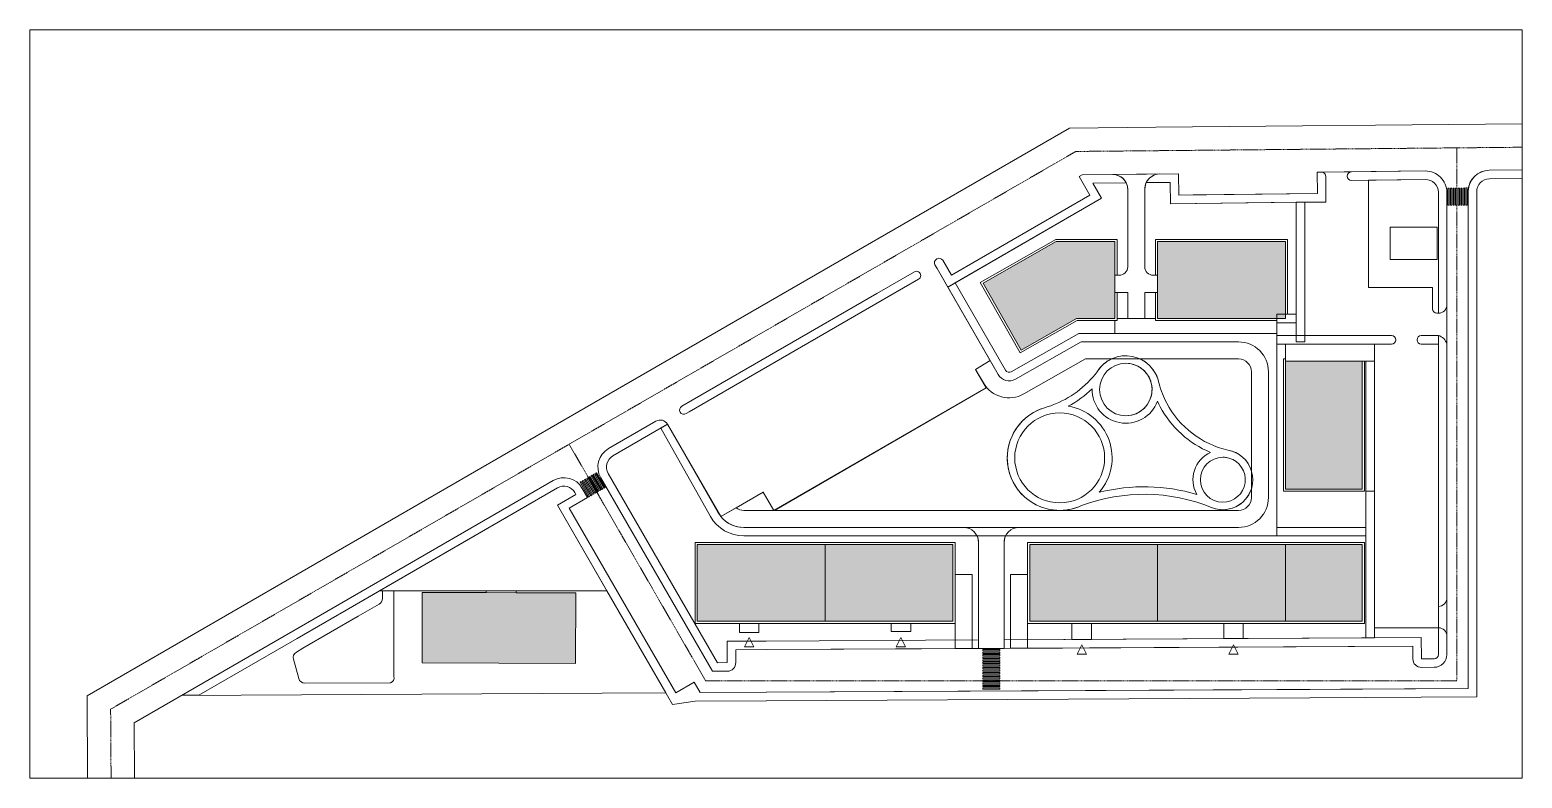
# Model space of a CAD drawing. Header units: millimetres. Extents: x 18162 to 7085488, y 72188 to 247925.
# Drawn here: x 6008100 to 6358150, y 72524 to 247925 of the extents above; entities that cross this region are included whole.
import ezdxf

# ---------------------------------------------------------------- set-up
doc = ezdxf.new("R2010")
doc.units = ezdxf.units.MM
doc.header["$MEASUREMENT"] = 0
doc.linetypes.add('Hidden Line', pattern=[317.5, 211.666667, -105.833333])
doc.layers.add('RENDER_REAL (5)_3_00 ET', color=7, linetype='Continuous')
doc.layers.add('RENDER_REAL (5)_3_Drawing & Figure', color=7, linetype='Continuous')

msp = doc.modelspace()

# ---------------------------------------------------------------- hatches: boundary and pattern name
at = {"layer": 'RENDER_REAL (5)_3_Drawing & Figure', "linetype": 'Continuous', "lineweight": 0}
for points in [[(6262634.4, 198287.8), (6248873.9, 198287.8), (6231696.7, 188519.2), (6240595, 172872.4), (6253634.3, 180287.8), (6262634.4, 180287.8)], [(6302634.4, 198287.8), (6272634.4, 198287.8), (6272634.4, 180287.8), (6302634.4, 180287.8)], [(6320634.4, 170288.2), (6302634.4, 170288.2), (6302634.4, 140288.2), (6320634.4, 140288.2)], [(6194634.4, 109288.6), (6194634.4, 127288.6), (6164634.4, 127288.6), (6164634.4, 109288.6)], [(6224634.4, 109288.6), (6224634.4, 127288.6), (6194634.4, 127288.6), (6194634.4, 109288.6)], [(6272634.4, 109288.6), (6272634.4, 127288.6), (6242634.4, 127288.6), (6242634.4, 109288.6)], [(6302634.4, 109288.6), (6302634.4, 127288.6), (6272634.4, 127288.6), (6272634.4, 109288.6)], [(6302634.4, 127288.6), (6302634.4, 109288.6), (6320634.4, 109288.6), (6320634.4, 127288.6)], [(6136154.8, 115933.7), (6100155.1, 116077.3), (6100089.2, 99577.4), (6136089, 99433.8)]]:
    msp.add_hatch(color=27, dxfattribs=at).paths.add_polyline_path(points)

# ---------------------------------------------------------------- linework, layer by layer
at = {"layer": 'RENDER_REAL (5)_3_00 ET', "color": 7, "linetype": 'Continuous', "lineweight": 5, "flags": 128}
msp.add_lwpolyline([(6358150.1, 225912.6), (6272242.2, 225101.1), (6251944.6, 224909.4), (6138347.2, 159308.9), (6125357.6, 151807.6), (6021529.2, 91848.6), (6021654.6, 72524.1)], dxfattribs=at)
at = {"layer": 'RENDER_REAL (5)_3_00 ET', "color": 8, "linetype": 'Hidden Line', "lineweight": 13, "flags": 128}
for points in [[(6358150.1, 220412.3), (6272294.1, 219601.3), (6253442.7, 219423.3), (6141097.7, 154546), (6128108, 147044.7), (6027049.9, 88685.5), (6027154.7, 72524.1)], [(6134602.9, 150795.4), (6166616.3, 95359.2), (6342850.2, 95359.2), (6342850.2, 220267.8)]]:
    msp.add_lwpolyline(points, dxfattribs=at)
at = {"layer": 'RENDER_REAL (5)_3_00 ET', "color": 7, "linetype": 'Continuous', "lineweight": 5, "flags": 128}
for points in [[(6032654.8, 72524.1), (6032570.5, 85522.3), (6069784.8, 107012.9), (6082774.4, 114514.2), (6130858.5, 142281.9, -0.41421356), (6137688.8, 140452.4), (6138939, 138287.5), (6134609.1, 135787), (6159613.4, 92488.2), (6163943.3, 94988.7), (6165346.4, 92559), (6180826.3, 92643.6), (6180880.7, 92643.9), (6345490.9, 93543.4), (6345489.2, 210013.3, -0.41093742), (6350433.1, 215013.1), (6358150.1, 215099.6)], [(6358150.1, 215099.6), (6350433.1, 215013.1, 0.40329022), (6345490.9, 210144.5), (6345490.9, 202074.7), (6345490.9, 93538.2), (6308362.9, 93337.1), (6180880.7, 92643.9), (6180826.3, 92643.6), (6165346.4, 92559), (6163943.3, 94988.7), (6159613.4, 92488.2), (6134609.1, 135787), (6138939, 138287.5), (6137688.8, 140452.4, 0.41421356), (6130858.5, 142281.9), (6082774.4, 114514.2), (6069784.8, 107012.9), (6043727.4, 91965.2), (6047726.7, 91965.2), (6070784.9, 105280.9), (6083774.6, 112782.2), (6131858.7, 140549.9, -0.41421356), (6135956.9, 139452.2), (6136206.9, 139019.3), (6131877, 136518.8), (6158881.6, 89756.1), (6164195.5, 90552.7), (6180837.2, 90643.6), (6180891.7, 90643.9), (6308362.9, 91340.5), (6347491, 91554.3), (6347489.3, 202074.7), (6347489.2, 210013.3, -0.41093742), (6350455.6, 213013.2), (6358150.1, 213099.5)]]:
    msp.add_lwpolyline(points, format="xyb", dxfattribs=at)
for points in [[(6335433.1, 214844.9, -0.41749732), (6340489.2, 209845.3), (6340490.8, 104489), (6340490.8, 101499.8, -0.4126183), (6337507.2, 98499.8), (6334518.1, 98483.5, -0.41421356), (6332507.2, 100472.6), (6332490.8, 103468), (6180826.1, 102643.7), (6173679.1, 102608.9), (6173695.5, 99604.7, -0.41421356), (6171706.5, 97593.8), (6168223.7, 97574.8), (6142018.7, 142952.8, -0.41421356), (6143848.1, 149783.1), (6154956.5, 156198, -0.41420588), (6157688.5, 155466.2), (6170202.5, 133823.6), (6180149.4, 139567.8), (6182649.8, 135237.9), (6232443.5, 163992.8), (6229943, 168322.7), (6233350.6, 170420.6), (6220904.8, 191972.4), (6220404.7, 192838.4, -0.39359746), (6220834.3, 194241.2, -0.39359745), (6222264, 193912.1), (6224264.4, 190448.2), (6256738.5, 209201.4), (6254238, 213531.3), (6254949.8, 213942.4), (6277557.5, 214195.9), (6277613.6, 209196.2), (6280953.4, 209233.6), (6310111.6, 209560.6), (6310055.5, 214560.3)], [(6312077.5, 213571.7, 0.41750165), (6311066.2, 214571.6), (6310055.5, 214560.3), (6310111.6, 209560.6), (6277613.6, 209196.2), (6277557.5, 214195.9), (6254949.8, 213942.4), (6254238, 213531.3), (6256738.5, 209201.4), (6224264.4, 190448.2), (6222264, 193912.1, 0.93150227), (6220404.7, 192838.4), (6220904.8, 191972.4), (6223405.2, 187642.6), (6259470.6, 208469.6), (6257449, 211970.3), (6265280.2, 212058.1, 0.28666972), (6262134.8, 214022.9), (6273133.4, 214146.2, 0.28502426), (6269977.5, 212110.7), (6275580.1, 212173.6), (6275636.2, 207173.9), (6312133.5, 207583.2), (6312077.5, 212582.8)], [(6273133.4, 214146.2), (6262134.8, 214022.9, -0.41421356), (6265634.8, 210522.9), (6265634.8, 192387.8, -0.41421356), (6263634.8, 190387.8), (6262634.4, 190387.8), (6262634.4, 186387.8), (6265634.8, 186387.8), (6265634.8, 180287.8), (6269634.8, 180287.8), (6269634.8, 186387.8), (6272634.4, 186387.8), (6272634.4, 190387.8), (6271634.8, 190387.8, -0.41421356), (6269634.8, 192387.8), (6269634.8, 210522.9, -0.41421356)], [(6317134.4, 213650.8, -0.4109331), (6318123.2, 214650.8), (6311066.2, 214571.6, -0.41750165), (6312077.5, 213571.7), (6312077.5, 212582.8), (6312077.5, 207508), (6307134.4, 207508), (6307134.4, 185008), (6307134.4, 176288.2), (6327489.7, 176288.2, -1), (6327489.7, 174288.2), (6323489.7, 174288.2), (6323489.7, 107788.2), (6338489.7, 107788.2, -0.41420924), (6340490.7, 105788.2), (6340490.6, 114788.2, -0.41421789), (6338490.6, 112788.2), (6338489.7, 174288.2), (6334489.7, 174288.2, -1), (6334489.7, 176288.2), (6337134.4, 176288.2), (6338489.8, 176288.2, -0.26555959), (6340489.7, 174288.2), (6340489.6, 183508, -0.41421668), (6338489.6, 181508), (6338134.4, 181508, -0.41421356), (6337134.4, 182508), (6337134.4, 187508), (6322134.4, 187508), (6322134.4, 207508), (6322133.1, 212695.6), (6318133.6, 212650.8, -0.41421356), (6317134.4, 213582.8)], [(6340489.2, 209845.3, 0.41749732), (6335433.1, 214844.9), (6318123.2, 214650.8, 0.4109331), (6317134.4, 213650.8), (6317134.4, 213582.8, 0.40048949), (6318088.1, 212650.2), (6335455.6, 212845, -0.41749732), (6338489.2, 209845.2), (6338489.6, 181508, 0.41283602), (6340489.6, 183498.6)], [(6265634.8, 210522.9, 0.11400643), (6265280.2, 212058.1), (6257449, 211970.3), (6259470.6, 208469.6), (6225138.6, 188643.5), (6236963.7, 168166.4, 0.41227876), (6238324.1, 167797.2), (6254163.2, 176787.8), (6262634.4, 176787.8), (6262634.4, 179787.8), (6253766.5, 179787.8), (6240407.6, 172190.6), (6231014.9, 188706.6), (6248741.7, 198787.8), (6263134.4, 198787.8), (6263134.4, 190387.8), (6263634.8, 190387.8, 0.41421356), (6265634.8, 192387.8)], [(6275636.2, 207173.9), (6275580.1, 212173.6), (6269977.5, 212110.7, 0.11554764), (6269634.8, 210522.9), (6269634.8, 192387.8, 0.41421356), (6271634.8, 190387.8), (6272134.4, 190387.8), (6272134.4, 198787.8), (6303134.4, 198787.8), (6303134.4, 181287.8), (6305134.4, 181287.8), (6305134.4, 207504.7)], [(6338489.2, 209845.2, 0.41749732), (6335455.6, 212845), (6322133.1, 212695.6), (6322134.4, 207508), (6322134.4, 187508), (6337134.4, 187508), (6337134.4, 182508, 0.41421356), (6338134.4, 181508), (6338489.6, 181508)], [(6215574.7, 191204, -1.00007436), (6216574.9, 189472), (6209538.8, 185408.8), (6162722.3, 158373.1), (6162018.4, 157966.6, -0.99996437), (6161018.2, 159698.6), (6163454.1, 161105.2), (6206806.6, 186140.5)], [(6216574.9, 189472, 1.00007436), (6215574.7, 191204), (6206806.6, 186140.5), (6163454.1, 161105.2), (6161018.2, 159698.6, 0.99996436), (6162018.4, 157966.6), (6162722.3, 158373.1), (6209538.8, 185408.8)], [(6236963.7, 168166.4), (6225138.5, 188643.6), (6223434.8, 187594.6), (6235231.8, 167166.3, 0.41227876), (6239312.8, 166058.7), (6254692.1, 174787.8), (6291634.4, 174787.8, -0.41421356), (6298634.4, 167787.8), (6298634.4, 138288.6, -0.41421356), (6291634.4, 131288.6), (6175591.1, 131288.6, -0.27082864), (6169491.7, 134853.9), (6157688.5, 155466.2), (6156104.3, 154551.3), (6167749, 133872.5, 0.27082864), (6175591.1, 129288.6), (6300634.4, 129288.6), (6300634.4, 176787.8), (6254163.2, 176787.8), (6238324.1, 167797.2, -0.41227876)], [(6338489.7, 176288.2), (6338490.8, 104489), (6338490.8, 101499.8, -0.4126183), (6337496.3, 100499.8), (6334507.1, 100483.5), (6334479.8, 105478.8), (6236634.4, 104947.1), (6236634.4, 102947), (6332490.8, 103468), (6332507.2, 100472.6, 0.41421356), (6334518.1, 98483.5), (6337507.2, 98499.8, 0.4126183), (6340490.8, 101499.8), (6340490.8, 104489), (6340489.7, 174288.3, 0.26555848), (6338489.8, 176288.2)], [(6300634.4, 176288.2), (6300634.4, 174288.2), (6327489.7, 174288.2, 1), (6327489.7, 176288.2)], [(6334489.7, 174288.2), (6338489.7, 174288.2), (6338489.7, 176288.2), (6334489.7, 176288.2, 1)], [(6235231.8, 167166.3), (6233351.9, 170421.5), (6229944.4, 168323.5), (6231767.9, 165165.9, 0.41227876), (6241290.2, 162581.7), (6255750, 170787.8), (6291634.4, 170787.8, -0.41421356), (6294634.4, 167787.8), (6294634.4, 138288.6, -0.41421356), (6291634.4, 135288.6), (6175591.2, 135288.6, -0.1628761), (6173785.6, 135892.8), (6170200.8, 133822.6, 0.22333281), (6175591.1, 131288.6), (6291634.4, 131288.6, 0.41421356), (6298634.4, 138288.6), (6298634.4, 167787.8, 0.41421356), (6291634.4, 174787.8), (6254692.1, 174787.8), (6239312.8, 166058.7, -0.41227876)], [(6272976.2, 164959.3, 0.68954261), (6258471.9, 167800, -0.14355144), (6247904.9, 159930, -0.01351085), (6246706.9, 159522.4, 1.09728035), (6254788, 136401.9, -0.18817369), (6285286, 135969.9, 1.11649193), (6289120.2, 149404.3, -0.21579469), (6274789.5, 160404.8, -0.05612627)], [(6255750, 170787.8), (6241290.2, 162581.7, -0.41227876), (6231767.9, 165165.9), (6229944.4, 168323.5), (6232443.5, 163992.8), (6182737.6, 135288.6), (6249525.2, 135288.6, -0.8797477), (6246706.9, 159522.4, 0.01351085), (6247904.9, 159930, 0.14355144), (6258471.9, 167800, -0.14548483), (6261844.4, 170787.8)], [(6265183.8, 157471.9, -1), (6265183.8, 169770.7, -1)], [(6265183.8, 169770.7, 1), (6265183.8, 157471.9, 0.46108847), (6271257.3, 164584.9, -0.01087574), (6271011.5, 165584.4, 0.32194961)], [(6291634.4, 170787.8), (6268523.2, 170787.8, -0.24595985), (6272976.2, 164959.3, 0.05612627), (6274789.5, 160404.8, 0.21579469), (6289120.2, 149404.3, -0.27977836), (6294634.4, 144629.6), (6294634.4, 167787.8, 0.41421356)], [(6258968, 139533, 0.58581188), (6251693.5, 159718.2, 0.06905185), (6257279.6, 163803.9, 0.84641423), (6272597.1, 160872.8, 0.01529392), (6273240.1, 159576.4, 0.17338822), (6285043.6, 148876.5, 0.43931114), (6281812.8, 139041.8, 0.13298979)], [(6257279.6, 163803.9, -0.06905185), (6251693.5, 159718.2, -0.58581188), (6258968, 139533, -0.13298979), (6281812.8, 139041.8, -0.43931114), (6285043.6, 148876.5, -0.17338822), (6273240.1, 159576.4, -0.01529392), (6272597.1, 160872.8, -0.84641423)], [(6249672.7, 137044.7, -1), (6249672.7, 158128.3, -1)], [(6249672.7, 158128.3, 1), (6249672.7, 137044.7, 1)], [(6157688.5, 155466.2, 0.41421356), (6154956.4, 156198), (6143848.1, 149783.1, 0.41421356), (6142018.7, 142952.8), (6168223.7, 97574.8), (6171706.5, 97593.8, 0.41421356), (6173695.5, 99604.7), (6173679.1, 102608.9), (6180826.1, 102643.7), (6235445, 102940.6), (6230634.4, 102940.6), (6230634.4, 104914.5), (6180815.8, 104643.7), (6171668.2, 104599.1), (6171695.5, 99593.8), (6169374.6, 99581.1), (6143750.6, 143953, -0.41421356), (6144848.3, 148051.2)], [(6156104.3, 154551.3), (6144848.3, 148051.2, 0.41421356), (6143750.6, 143953), (6169374.6, 99581.1), (6171695.5, 99593.8), (6171668.2, 104599.1), (6180815.8, 104643.7), (6230634.4, 104914.5), (6230634.4, 127788.6, 0.11118252), (6230296.6, 129288.6), (6175591.1, 129288.6, -0.27082864), (6167749, 133872.5)], [(6287944.8, 137204.5, -1), (6287944.8, 147746.3, -0.03969797), (6288777.8, 147680.1, 0.00622897), (6289353.8, 147554.5, -0.87308713)], [(6288777.8, 147680.1, 0.03969797), (6287944.8, 147746.3, 1), (6287944.8, 137204.5, 0.87308713), (6289353.8, 147554.5, -0.00622897)], [(6131858.7, 140549.9), (6090102.1, 116436.2), (6096176.7, 116436.2), (6115176.7, 116436.2), (6122176.7, 116436.2), (6141176.7, 116436.2), (6143474.3, 116436.2), (6131877, 136518.8), (6136206.9, 139019.3), (6135956.9, 139452.2, 0.41421356)], [(6294634.4, 140288.2, -0.4353158), (6285286, 135969.9, 0.18817369), (6254788, 136401.9, -0.10461825), (6249820.3, 135288.6), (6291634.4, 135288.6, 0.41421356), (6294634.4, 138288.6)], [(6182620.6, 135288.6), (6180149.4, 139567.8), (6173785.6, 135892.8, 0.1628761), (6175591.2, 135288.6)], [(6227134.4, 131288.6, -0.41421356), (6230634.4, 127788.6), (6230634.4, 102940.6), (6236634.4, 102940.6), (6236634.4, 127788.6, -0.41421356), (6240134.4, 131288.6)], [(6300634.4, 129288.6), (6236972.1, 129288.6, 0.11118252), (6236634.4, 127788.6), (6236634.4, 104947.1), (6322534.5, 105413.9), (6321489.7, 105413.9), (6321489.7, 129288.6)], [(6093488.9, 113748.4), (6093488.9, 116436.2), (6090822.5, 116436.2), (6090822.5, 114614.3, -0.26792274), (6090072.6, 113315.3), (6085118.7, 110454.6), (6072129.1, 102953.3), (6070620.6, 102082.2, 0.34196071), (6069925.4, 100381.8), (6071179.1, 95867.4, 0.33821705), (6072631.4, 94768.8), (6092706.9, 94862, 0.41288682), (6093490.1, 96353.4), (6093488.9, 107124.1)], [(6323489.7, 107788.2), (6323489.7, 105419.1), (6334479.8, 105478.8), (6334507.1, 100483.5), (6337496.3, 100499.8, 0.4126183), (6338490.8, 101499.8), (6338490.8, 104489), (6338490.7, 107788.2)]]:
    msp.add_lwpolyline(points, format="xyb", close=True, dxfattribs=at)
for points in [[(6305134.4, 207508), (6305134.4, 174788.2), (6307134.4, 174788.2), (6307134.4, 207508)], [(6265634.8, 180287.8), (6265634.8, 186387.8), (6263134.4, 186387.8), (6263134.4, 180287.8)], [(6269634.8, 186387.8), (6269634.8, 180287.8), (6272134.4, 180287.8), (6272134.4, 186387.8)], [(6272134.4, 180287.8), (6263134.4, 180287.8), (6263134.4, 179787.8), (6262634.4, 179787.8), (6262634.4, 176787.8), (6300634.4, 176787.8), (6300634.4, 179287.8), (6300634.4, 179787.8), (6272134.4, 179787.8)], [(6300634.4, 181287.8), (6300634.4, 179287.8), (6305134.4, 179287.8), (6305134.4, 181287.8)], [(6305134.4, 176288.2), (6305134.4, 179287.8), (6300634.4, 179287.8), (6300634.4, 176288.2)], [(6302634.4, 174288.2), (6300634.4, 174288.2), (6300634.4, 131288.6), (6321489.7, 131288.6), (6321489.7, 139788.2), (6321489.7, 170288.2), (6321134.4, 170288.2), (6321134.4, 139788.2), (6302134.4, 139788.2), (6302134.4, 170788.2), (6302634.4, 170788.2)], [(6321761.8, 174288.2), (6302634.4, 174288.2), (6302634.4, 170288.2), (6321761.8, 170288.2), (6323511.8, 170288.2), (6323511.8, 174288.2)], [(6323489.7, 170288.2), (6321489.7, 170288.2), (6321489.7, 139788.2), (6323489.7, 139788.2)], [(6323489.7, 105413.9), (6323489.7, 139788.2), (6321489.7, 139788.2), (6321489.7, 105413.9)], [(6300634.4, 131288.6), (6300634.4, 129288.6), (6321489.7, 129288.6), (6321489.7, 131288.6)], [(6225134.4, 108788.6), (6164134.4, 108788.6), (6164134.4, 127788.6), (6225134.4, 127788.6)], [(6302134.4, 127788.6), (6303134.4, 127788.6), (6321134.4, 127788.6), (6321134.4, 108788.6), (6303134.4, 108788.6), (6302134.4, 108788.6), (6242134.4, 108788.6), (6242134.4, 127788.6)], [(6229134.4, 108161.1), (6229134.4, 120288.6), (6225134.4, 120288.6), (6225134.4, 108161.1), (6225134.4, 102913.5), (6229134.4, 102913.5)], [(6242134.4, 108161.1), (6242134.4, 120288.6), (6238134.4, 120288.6), (6238134.4, 108161.1), (6238134.4, 102981.1), (6242134.4, 102981.1)], [(6090102.1, 116436.2), (6083774.6, 112782.2), (6070784.9, 105280.9), (6047726.7, 91965.2), (6043727.4, 91965.2), (6043628.1, 91907.9), (6142376.7, 92440.1), (6157285.3, 92520.4), (6143474.3, 116436.2), (6141176.7, 116436.2), (6122176.7, 116436.2), (6122176.7, 115989.4), (6136154.8, 115933.7), (6136089, 99433.8), (6100089.2, 99577.4), (6100155.1, 116077.3), (6115176.7, 116017.3), (6115176.7, 116436.2), (6096176.7, 116436.2)], [(6174534.4, 108788.6), (6174534.4, 106692.8), (6179134.4, 106692.8), (6179134.4, 108788.6)], [(6214734.4, 108788.6), (6210134.4, 108788.6), (6210134.4, 106899.1), (6214734.4, 106899.1)], [(6252534.4, 108788.6), (6252534.4, 105042.4), (6257134.4, 105042.4), (6257134.4, 108788.6)], [(6292734.4, 108788.6), (6288134.4, 108788.6), (6288134.4, 105235.3), (6292734.4, 105235.3)]]:
    msp.add_lwpolyline(points, close=True, dxfattribs=at)
at = {"layer": 'RENDER_REAL (5)_3_Drawing & Figure', "color": 7, "linetype": 'Continuous', "lineweight": 13, "flags": 128}
msp.add_lwpolyline([(6008100.1, 72524.1), (6358150.1, 72524.1), (6358150.1, 247925.2), (6008100.1, 247925.2)], close=True, dxfattribs=at)
at = {"layer": 'RENDER_REAL (5)_3_Drawing & Figure', "color": 7, "linetype": 'Continuous', "lineweight": 5, "flags": 128}
for points in [[(6340739.3, 206852.7), (6341039.3, 206853.1), (6341034.6, 210853.1), (6340734.6, 210852.7)], [(6341339.3, 206853.4), (6341639.3, 206853.8), (6341634.6, 210853.8), (6341334.6, 210853.4)], [(6341939.3, 206854.1), (6342239.2, 206854.5), (6342234.6, 210854.5), (6341934.6, 210854.1)], [(6342539.2, 206854.8), (6342839.2, 206855.2), (6342834.6, 210855.2), (6342534.6, 210854.8)], [(6343139.2, 206855.6), (6343439.2, 206855.9), (6343434.6, 210855.9), (6343134.6, 210855.5)], [(6343739.2, 206856.3), (6344039.2, 206856.6), (6344034.6, 210856.6), (6343734.6, 210856.3)], [(6344339.2, 206857), (6344639.2, 206857.3), (6344634.6, 210857.3), (6344334.6, 210857)], [(6344939.2, 206857.7), (6345239.2, 206858), (6345234.6, 210858), (6344934.6, 210857.7)], [(6327174.9, 194070.7), (6338236.9, 194070.7), (6338236.9, 201656.1), (6327174.9, 201656.1)], [(6262634.4, 198287.8), (6248873.9, 198287.8), (6231696.7, 188519.2), (6240595, 172872.4), (6253634.3, 180287.8), (6262634.4, 180287.8)], [(6302634.4, 198287.8), (6272634.4, 198287.8), (6272634.4, 180287.8), (6302634.4, 180287.8)], [(6320634.4, 170288.2), (6302634.4, 170288.2), (6302634.4, 140288.2), (6320634.4, 140288.2)], [(6141753.4, 139912.7), (6142013.2, 140062.8), (6140012.9, 143526.7), (6139753.1, 143376.7)], [(6142273, 140212.8), (6142532.8, 140362.8), (6140532.5, 143826.7), (6140272.7, 143676.7)], [(6142792.6, 140512.9), (6143052.4, 140662.9), (6141052.1, 144126.8), (6140792.3, 143976.8)], [(6139155.5, 138412.5), (6139415.3, 138562.5), (6137415, 142026.4), (6137155.2, 141876.4)], [(6139675.1, 138712.5), (6139934.9, 138862.6), (6137934.6, 142326.5), (6137674.8, 142176.4)], [(6140194.7, 139012.6), (6140454.5, 139162.6), (6138454.1, 142626.5), (6138194.3, 142476.5)], [(6140714.3, 139312.6), (6140974.1, 139462.7), (6138973.7, 142926.6), (6138713.9, 142776.6)], [(6141233.9, 139612.7), (6141493.7, 139762.7), (6139493.3, 143226.6), (6139233.5, 143076.6)], [(6194634.4, 109288.6), (6194634.4, 127288.6), (6164634.4, 127288.6), (6164634.4, 109288.6)], [(6224634.4, 109288.6), (6224634.4, 127288.6), (6194634.4, 127288.6), (6194634.4, 109288.6)], [(6272634.4, 109288.6), (6272634.4, 127288.6), (6242634.4, 127288.6), (6242634.4, 109288.6)], [(6302634.4, 109288.6), (6302634.4, 127288.6), (6272634.4, 127288.6), (6272634.4, 109288.6)], [(6302634.4, 127288.6), (6302634.4, 109288.6), (6320634.4, 109288.6), (6320634.4, 127288.6)], [(6136154.8, 115933.7), (6100155.1, 116077.3), (6100089.2, 99577.4), (6136089, 99433.8)], [(6176834.4, 105518.7), (6175734.4, 103318.7), (6177934.4, 103318.7)], [(6212434.4, 105518.7), (6211334.4, 103318.7), (6213534.4, 103318.7)], [(6235637.5, 102374.6), (6235637.1, 102674.6), (6231637.1, 102669.9), (6231637.5, 102369.9)], [(6235638.2, 101774.6), (6235637.8, 102074.6), (6231637.8, 102069.9), (6231638.2, 101769.9)], [(6254834.4, 103753.6), (6253734.4, 101553.6), (6255934.4, 101553.6)], [(6290434.4, 103753.6), (6289334.4, 101553.6), (6291534.4, 101553.6)], [(6235638.9, 101174.6), (6235638.5, 101474.6), (6231638.5, 101469.9), (6231638.9, 101169.9)], [(6235639.6, 100574.6), (6235639.2, 100874.6), (6231639.2, 100869.9), (6231639.6, 100569.9)], [(6235640.3, 99974.6), (6235639.9, 100274.6), (6231639.9, 100269.9), (6231640.3, 99969.9)], [(6235641, 99374.6), (6235640.6, 99674.6), (6231640.6, 99669.9), (6231641, 99369.9)], [(6235641.7, 98774.6), (6235641.3, 99074.6), (6231641.3, 99069.9), (6231641.7, 98769.9)], [(6235642.4, 98174.6), (6235642, 98474.6), (6231642, 98469.9), (6231642.4, 98169.9)], [(6235637.8, 97574.6), (6235637.5, 97874.6), (6231637.5, 97869.9), (6231637.8, 97569.9)], [(6235638.5, 96974.6), (6235638.2, 97274.6), (6231638.2, 97269.9), (6231638.5, 96969.9)], [(6235639.2, 96374.6), (6235638.9, 96674.6), (6231638.9, 96669.9), (6231639.2, 96369.9)], [(6235639.9, 95774.6), (6235639.6, 96074.6), (6231639.6, 96069.9), (6231639.9, 95769.9)], [(6235640.6, 95174.6), (6235640.3, 95474.6), (6231640.3, 95469.9), (6231640.6, 95169.9)], [(6235641.3, 94574.6), (6235641, 94874.6), (6231641, 94869.9), (6231641.3, 94569.9)], [(6235642, 93974.6), (6235641.7, 94274.6), (6231641.7, 94269.9), (6231642, 93969.9)], [(6235642.7, 93374.6), (6235642.4, 93674.6), (6231642.4, 93669.9), (6231642.7, 93369.9)]]:
    msp.add_lwpolyline(points, close=True, dxfattribs=at)

doc.saveas('drawing.dxf')
